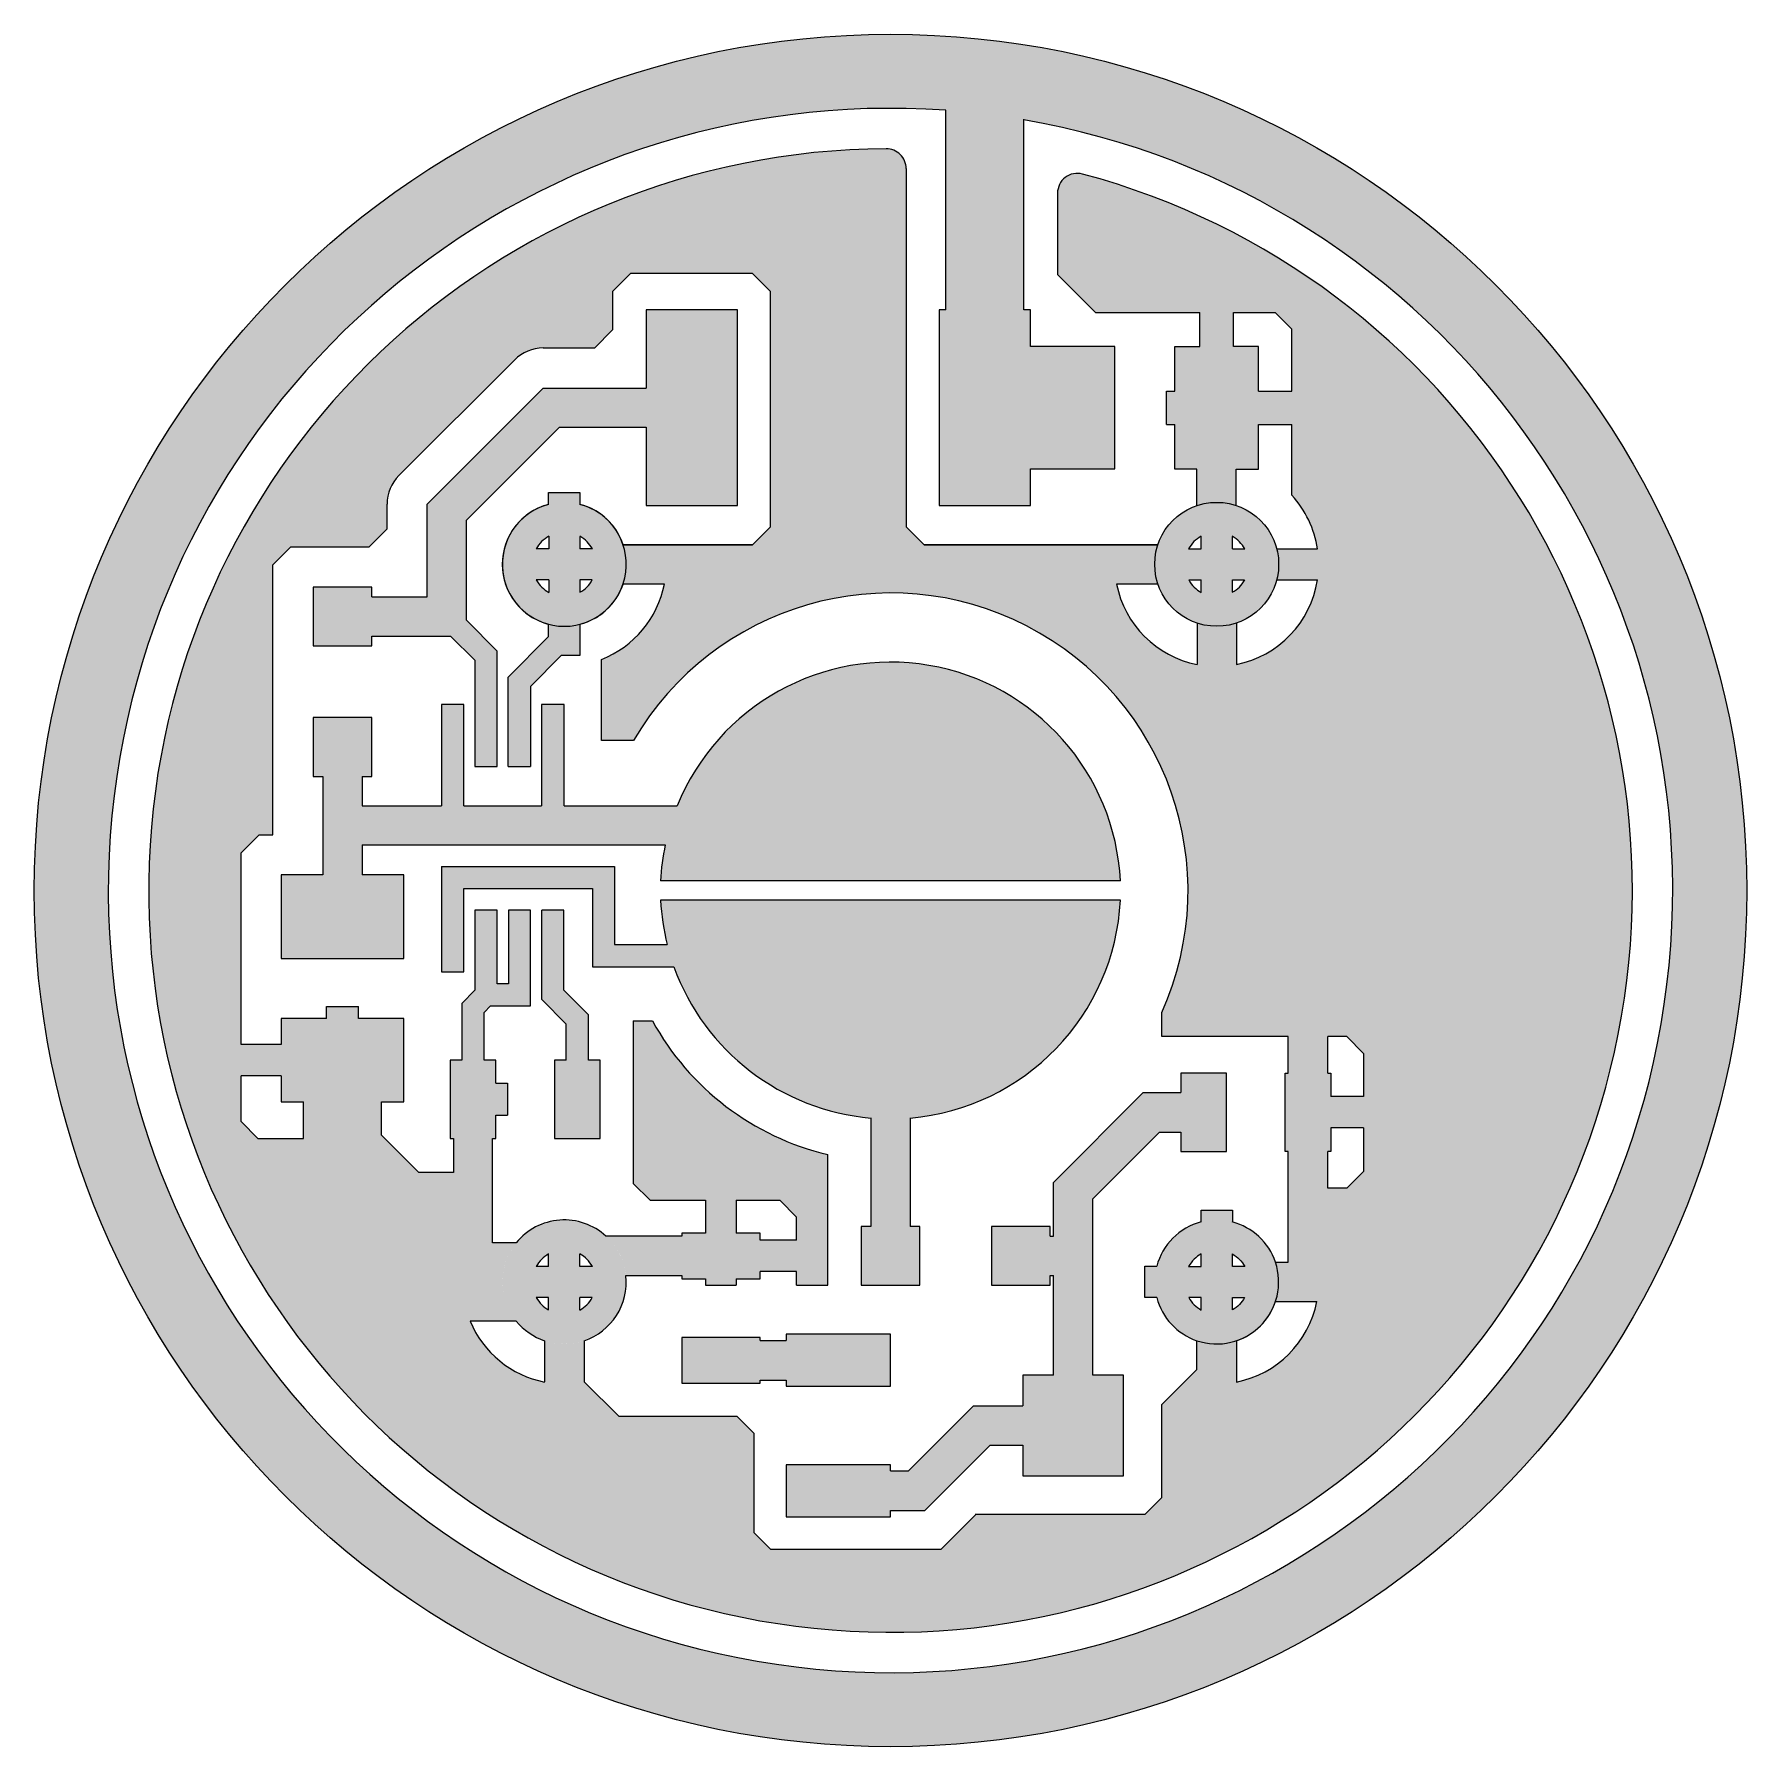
# Model space of a CAD drawing. Extents: x 490.4 to 524.3, y 491.3 to 525.2.
import ezdxf

# ---------------------------------------------------------------- set-up
doc = ezdxf.new("R2010")
doc.units = 0
doc.header["$MEASUREMENT"] = 0
doc.layers.add('1', color=2, linetype='CONTINUOUS')
doc.layers.add('track', color=1, linetype='CONTINUOUS')

msp = doc.modelspace()

# ---------------------------------------------------------------- hatches: boundary and pattern name
at = {"layer": '1', "linetype": 'Continuous'}
h = msp.add_hatch(color=3, dxfattribs=at)
h.dxf.hatch_style = 1
h.paths.add_polyline_path([(490.378, 508.278, 1), (524.278, 508.278, 1)])
h.paths.add_polyline_path([(510.097, 516.623), (511.769, 516.623), (511.769, 519.047), (510.097, 519.047), (510.097, 519.772), (509.965, 519.772), (509.965, 523.535, -39.819966), (508.422, 523.723), (508.422, 519.772), (508.289, 519.772), (508.289, 515.898), (510.097, 515.898)], flags=16)
h.paths.add_polyline_path([(507.638, 515.48), (507.995, 515.122), (512.621, 515.122, -0.235518), (513.394, 515.898), (513.394, 516.621), (512.959, 516.621), (512.959, 517.525), (512.752, 517.525), (512.752, 518.145), (512.959, 518.145), (512.959, 519.048), (513.476, 519.048), (513.476, 519.719), (511.385, 519.719), (510.634, 520.469), (510.634, 522.081, -0.493179), (511.13, 522.461, -14.915379), (507.242, 522.961, -0.415934), (507.638, 522.568)], flags=0)
h.paths.add_polyline_path([(511.881, 514.348), (512.621, 514.348, 0.235518), (513.394, 513.572), (513.394, 512.831, -0.300469)], flags=0)
h.paths.add_polyline_path([(512.701, 505.866), (512.701, 505.385), (515.202, 505.385), (515.202, 504.662), (515.142, 504.662), (515.142, 503.112), (515.202, 503.112), (515.202, 500.921), (514.948, 500.921, 1.612684), (513.394, 499.366), (513.394, 498.922, -0.359268), (513.075, 498.535), (512.701, 498.463), (512.701, 496.397, -0.414214), (512.236, 495.932), (509.022, 495.932), (508.329, 495.238), (505.004, 495.238, -0.414214), (504.62, 495.622), (504.62, 497.475, 0.414214), (504.226, 497.869), (501.948, 497.869), (501.262, 498.555), (501.262, 499.366, 0.350417), (502.092, 500.654), (503.196, 500.654), (503.196, 500.594), (504.745, 500.594), (504.745, 501.498), (503.196, 501.498), (503.196, 501.437), (501.696, 501.437, 0.430114), (499.92, 501.304), (499.45, 501.304), (499.45, 503.371), (499.515, 503.371), (499.515, 504.92), (499.282, 504.92), (499.282, 505.863), (499.412, 505.992), (500.201, 505.992), (500.201, 507.887), (499.763, 507.887), (499.763, 506.431), (499.54, 506.431), (499.54, 507.887), (499.102, 507.887), (499.102, 506.303), (498.844, 506.044), (498.844, 504.92), (498.611, 504.92), (498.611, 503.371), (498.676, 503.371), (498.676, 502.696), (497.992, 502.696), (497.255, 503.433), (497.255, 504.093), (497.694, 504.093), (497.694, 505.747), (495.265, 505.747), (495.265, 505.229), (494.828, 505.229), (494.471, 505.586), (494.471, 509.026), (494.828, 509.383), (495.103, 509.383), (495.103, 514.722), (495.46, 515.079), (497.006, 515.079), (497.364, 515.437), (497.364, 515.929, -0.198912), (497.597, 516.491), (499.89, 518.784, -0.198912), (500.452, 519.017), (501.469, 519.017), (501.826, 519.375), (501.826, 520.138), (502.184, 520.495), (504.595, 520.495), (504.952, 520.138), (504.952, 515.48), (504.595, 515.122), (502.035, 515.122, 0.253922), (501.181, 515.923), (501.181, 516.156), (500.561, 516.156), (500.561, 515.923, 0.772536), (500.561, 513.548), (500.561, 513.303), (499.76, 512.503), (499.76, 510.733), (500.204, 510.733), (500.204, 512.319), (500.812, 512.927), (501.181, 512.927), (501.181, 513.548, 0.254555), (502.036, 514.351), (502.756, 514.351), (502.756, 513.744), (501.605, 512.643), (501.605, 511.249), (502.243, 511.249, -0.947967)], flags=0)
h.paths.add_polyline_path([(513.476, 515.302), (513.476, 515.045), (513.219, 515.045, -0.143323)], flags=0)
h.paths.add_polyline_path([(514.177, 516.621), (514.611, 516.621), (514.611, 517.525), (515.284, 517.525), (515.284, 515.974, -0.133455), (515.704, 515.045), (514.973, 515.045, 0.252899), (514.177, 515.898)], flags=0)
h.paths.add_polyline_path([(514.095, 519.048), (514.095, 519.719), (514.89, 519.719), (515.284, 519.325), (515.284, 518.145), (514.611, 518.145), (514.611, 519.048)], flags=0)
h.paths.add_polyline_path([(513.219, 514.426), (513.476, 514.426), (513.476, 514.169, -0.143323)], flags=0)
h.paths.add_polyline_path([(514.095, 515.302, -0.143323), (514.352, 515.045), (514.095, 515.045)], flags=0)
h.paths.add_polyline_path([(514.095, 514.426), (514.352, 514.426, -0.143323), (514.095, 514.169)], flags=0)
h.paths.add_polyline_path([(511.882, 508.408), (502.775, 508.408, -0.042913), (502.87, 509.182), (496.867, 509.182), (496.867, 508.588), (497.693, 508.588), (497.693, 506.935), (495.266, 506.935), (495.266, 508.588), (496.093, 508.588), (496.093, 510.538), (495.898, 510.538), (495.898, 511.701), (497.061, 511.701), (497.061, 510.538), (496.867, 510.538), (496.867, 509.957), (498.438, 509.957), (498.438, 511.957), (498.882, 511.957), (498.882, 509.957), (500.421, 509.957), (500.421, 511.957), (500.865, 511.957), (500.865, 509.957), (503.107, 509.957, -0.808279)], flags=0)
h.paths.add_polyline_path([(504.301, 515.898), (502.493, 515.898), (502.493, 517.448), (500.773, 517.448), (498.933, 515.608), (498.933, 513.629), (499.543, 513.019), (499.543, 510.733), (499.099, 510.733), (499.099, 512.836), (498.62, 513.315), (497.061, 513.315), (497.061, 513.121), (495.898, 513.121), (495.898, 514.284), (497.061, 514.284), (497.061, 514.089), (498.159, 514.089), (498.159, 515.929), (500.452, 518.222), (502.493, 518.222), (502.493, 519.772), (504.301, 519.772)], flags=0)
h.paths.add_polyline_path([(514.177, 513.572, 0.252899), (514.973, 514.426), (515.704, 514.426, -0.311504), (514.177, 512.831)], flags=0)
h.paths.add_polyline_path([(501.387, 515.122), (501.181, 515.122), (501.181, 515.302, -0.107182)], flags=0)
h.paths.add_polyline_path([(501.389, 514.351, -0.108535), (501.181, 514.169), (501.181, 514.351)], flags=0)
h.paths.add_polyline_path([(511.882, 508.149, -0.379035), (507.715, 503.775), (507.715, 501.627), (507.91, 501.627), (507.91, 500.464), (506.747, 500.464), (506.747, 501.627), (506.941, 501.627), (506.941, 503.775, -0.29275), (503.042, 506.767), (501.426, 506.767), (501.426, 508.317), (498.88, 508.317), (498.88, 506.667), (498.441, 506.667), (498.441, 508.756), (501.865, 508.756), (501.865, 507.206), (502.909, 507.206, -0.05237), (502.775, 508.149)], flags=0)
h.paths.add_polyline_path([(500.561, 515.302), (500.561, 515.045), (500.305, 515.045, -0.143323)], flags=0)
h.paths.add_polyline_path([(500.561, 514.426), (500.561, 514.169, -0.143323), (500.305, 514.426)], flags=0)
h.paths.add_polyline_path([(513.075, 504.662), (513.979, 504.662), (513.979, 503.112), (513.075, 503.112), (513.075, 503.496), (512.656, 503.496), (511.336, 502.175), (511.336, 498.686), (511.942, 498.686), (511.942, 496.69), (509.947, 496.69), (509.947, 497.297), (509.298, 497.297), (508.007, 496.005), (507.327, 496.005), (507.327, 495.881), (505.263, 495.881), (505.263, 496.912), (507.327, 496.912), (507.327, 496.788), (507.683, 496.788), (508.974, 498.08), (509.947, 498.08), (509.947, 498.686), (510.553, 498.686), (510.553, 500.654), (510.492, 500.654), (510.492, 500.464), (509.33, 500.464), (509.33, 501.627), (510.492, 501.627), (510.492, 501.437), (510.553, 501.437), (510.553, 502.5), (512.332, 504.279), (513.075, 504.279)], flags=0)
h.paths.add_polyline_path([(500.862, 507.887), (500.862, 506.303), (501.348, 505.816), (501.348, 504.92), (501.581, 504.92), (501.581, 503.371), (500.677, 503.371), (500.677, 504.92), (500.91, 504.92), (500.91, 505.635), (500.424, 506.121), (500.424, 507.887)], flags=0)
h.paths.add_polyline_path([(515.985, 505.385), (516.239, 505.385, -0.414214), (516.704, 504.92), (516.704, 504.208), (516.045, 504.208), (516.045, 504.662), (515.985, 504.662)], flags=0)
h.paths.add_polyline_path([(516.045, 503.566), (516.704, 503.566), (516.704, 502.854, -0.413926), (516.24, 502.389), (515.985, 502.389), (515.985, 503.112), (516.045, 503.112)], flags=0)
h.paths.add_polyline_path([(513.476, 501.096), (513.476, 500.839), (513.219, 500.839, -0.143323)], flags=0)
h.paths.add_polyline_path([(514.095, 501.096, -0.104985), (514.299, 500.921), (514.095, 500.921)], flags=0)
h.paths.add_polyline_path([(513.219, 500.219), (513.394, 500.219), (513.394, 500.016, -0.104985)], flags=0)
h.paths.add_polyline_path([(514.177, 500.138), (514.299, 500.138, -0.066949), (514.177, 500.016)], flags=0)
h.paths.add_polyline_path([(507.327, 499.495), (507.327, 498.464), (505.263, 498.464), (505.263, 498.588), (504.745, 498.588), (504.745, 498.528), (503.196, 498.528), (503.196, 499.431), (504.745, 499.431), (504.745, 499.371), (505.263, 499.371), (505.263, 499.495)], flags=0)
h.paths.add_polyline_path([(501.181, 501.096, -0.143323), (501.437, 500.839), (501.181, 500.839)], flags=0)
h.paths.add_polyline_path([(501.437, 500.219, -0.143323), (501.181, 499.963), (501.181, 500.219)], flags=0)
h.paths.add_polyline_path([(495.265, 504.599), (495.265, 504.093), (495.705, 504.093), (495.705, 503.298), (494.827, 503.298), (494.47, 503.655), (494.47, 504.242), (494.827, 504.599)], flags=0)
h.paths.add_polyline_path([(499.92, 499.754, 0.141519), (500.479, 499.366), (500.479, 498.555, -0.249973), (499.013, 499.754)], flags=0)
h = msp.add_hatch(color=256, dxfattribs=at)
h.dxf.hatch_style = 1
h.paths.add_polyline_path([(524.278, 508.278, 1), (490.378, 508.278, 1)])
h.paths.add_polyline_path([(514.095, 501.096, -0.104985), (514.299, 500.921), (514.095, 500.921)], flags=0)
h.paths.add_polyline_path([(513.394, 499.366), (513.394, 498.922, -0.359268), (513.075, 498.535), (512.701, 498.463), (512.701, 496.397, -0.414214), (512.236, 495.932), (509.022, 495.932), (508.329, 495.238), (505.004, 495.238, -0.414214), (504.62, 495.622), (504.62, 497.475, 0.414214), (504.226, 497.869), (501.948, 497.869), (501.262, 498.555), (501.262, 499.366, 0.350417), (502.092, 500.654), (503.196, 500.654), (503.196, 500.594), (504.745, 500.594), (504.745, 501.498), (503.196, 501.498), (503.196, 501.437), (501.696, 501.437, 0.430114), (499.92, 501.304), (499.45, 501.304), (499.45, 503.371), (499.515, 503.371), (499.515, 504.92), (499.282, 504.92), (499.282, 505.863), (499.412, 505.992), (500.201, 505.992), (500.201, 507.887), (499.763, 507.887), (499.763, 506.431), (499.54, 506.431), (499.54, 507.887), (499.102, 507.887), (499.102, 506.303), (498.844, 506.044), (498.844, 504.92), (498.611, 504.92), (498.611, 503.371), (498.676, 503.371), (498.676, 502.696), (497.992, 502.696), (497.255, 503.433), (497.255, 504.093), (497.694, 504.093), (497.694, 505.747), (495.265, 505.747), (495.265, 505.229), (494.828, 505.229), (494.471, 505.586), (494.471, 509.026), (494.828, 509.383), (495.103, 509.383), (495.103, 514.722), (495.46, 515.079), (497.006, 515.079), (497.364, 515.437), (497.364, 515.929, -0.198912), (497.597, 516.491), (499.89, 518.784, -0.198912), (500.452, 519.017), (501.469, 519.017), (501.826, 519.375), (501.826, 520.138), (502.184, 520.495), (504.595, 520.495), (504.952, 520.138), (504.952, 515.48), (504.595, 515.122), (502.035, 515.122, 0.253922), (501.181, 515.923), (501.181, 516.156), (500.561, 516.156), (500.561, 515.923, 0.772536), (500.561, 513.548), (500.561, 513.303), (499.76, 512.503), (499.76, 510.733), (500.204, 510.733), (500.204, 512.319), (500.812, 512.927), (501.181, 512.927), (501.181, 513.548, 0.254555), (502.036, 514.351), (502.756, 514.351), (502.756, 513.744), (501.605, 512.643), (501.605, 511.249), (502.243, 511.249, -0.947967), (512.701, 505.866), (512.701, 505.385), (515.202, 505.385), (515.202, 504.662), (515.142, 504.662), (515.142, 503.112), (515.202, 503.112), (515.202, 500.921), (514.948, 500.921, 1.612684)], flags=0)
h.paths.add_polyline_path([(513.476, 501.096), (513.476, 500.839), (513.219, 500.839, -0.143323)], flags=0)
h.paths.add_polyline_path([(513.394, 500.219), (513.394, 500.016, -0.104985), (513.219, 500.219)], flags=0)
h.paths.add_polyline_path([(514.177, 500.138), (514.299, 500.138, -0.066949), (514.177, 500.016)], flags=0)
h.paths.add_polyline_path([(513.075, 503.112), (513.075, 503.496), (512.656, 503.496), (511.336, 502.175), (511.336, 498.686), (511.942, 498.686), (511.942, 496.69), (509.947, 496.69), (509.947, 497.297), (509.298, 497.297), (508.007, 496.005), (507.327, 496.005), (507.327, 495.881), (505.263, 495.881), (505.263, 496.912), (507.327, 496.912), (507.327, 496.788), (507.683, 496.788), (508.974, 498.08), (509.947, 498.08), (509.947, 498.686), (510.553, 498.686), (510.553, 500.654), (510.492, 500.654), (510.492, 500.464), (509.33, 500.464), (509.33, 501.627), (510.492, 501.627), (510.492, 501.437), (510.553, 501.437), (510.553, 502.5), (512.332, 504.279), (513.075, 504.279), (513.075, 504.662), (513.979, 504.662), (513.979, 503.112)], flags=0)
h.paths.add_polyline_path([(515.985, 502.389), (515.985, 503.112), (516.045, 503.112), (516.045, 503.566), (516.704, 503.566), (516.704, 502.854, -0.413926), (516.24, 502.389)], flags=0)
h.paths.add_polyline_path([(516.045, 504.208), (516.045, 504.662), (515.985, 504.662), (515.985, 505.385), (516.239, 505.385, -0.414214), (516.704, 504.92), (516.704, 504.208)], flags=0)
h.paths.add_polyline_path([(507.715, 503.775), (507.715, 501.627), (507.91, 501.627), (507.91, 500.464), (506.747, 500.464), (506.747, 501.627), (506.941, 501.627), (506.941, 503.775, -0.29275), (503.042, 506.767), (501.426, 506.767), (501.426, 508.317), (498.88, 508.317), (498.88, 506.667), (498.441, 506.667), (498.441, 508.756), (501.865, 508.756), (501.865, 507.206), (502.909, 507.206, -0.05237), (502.775, 508.149), (511.882, 508.149, -0.379035)], flags=0)
h.paths.add_polyline_path([(511.13, 522.461, 0.493179), (510.634, 522.081), (510.634, 520.469), (511.385, 519.719), (513.476, 519.719), (513.476, 519.048), (512.959, 519.048), (512.959, 518.145), (512.752, 518.145), (512.752, 517.525), (512.959, 517.525), (512.959, 516.621), (513.394, 516.621), (513.394, 515.898, 0.235518), (512.621, 515.122), (507.995, 515.122), (507.638, 515.48), (507.638, 522.568, 0.415934), (507.242, 522.961, 14.915379)], flags=0)
h.paths.add_polyline_path([(509.965, 523.535), (509.965, 519.772), (510.097, 519.772), (510.097, 519.047), (511.769, 519.047), (511.769, 516.623), (510.097, 516.623), (510.097, 515.898), (508.289, 515.898), (508.289, 519.772), (508.422, 519.772), (508.422, 523.723, 39.819966)], flags=16)
h.paths.add_polyline_path([(507.327, 499.495), (507.327, 498.464), (505.263, 498.464), (505.263, 498.588), (504.745, 498.588), (504.745, 498.528), (503.196, 498.528), (503.196, 499.431), (504.745, 499.431), (504.745, 499.371), (505.263, 499.371), (505.263, 499.495)], flags=0)
h.paths.add_polyline_path([(511.882, 508.408), (502.775, 508.408, -0.042913), (502.87, 509.182), (496.867, 509.182), (496.867, 508.588), (497.693, 508.588), (497.693, 506.935), (495.266, 506.935), (495.266, 508.588), (496.093, 508.588), (496.093, 510.538), (495.898, 510.538), (495.898, 511.701), (497.061, 511.701), (497.061, 510.538), (496.867, 510.538), (496.867, 509.957), (498.438, 509.957), (498.438, 511.957), (498.882, 511.957), (498.882, 509.957), (500.421, 509.957), (500.421, 511.957), (500.865, 511.957), (500.865, 509.957), (503.107, 509.957, -0.808279)], flags=0)
h.paths.add_polyline_path([(514.177, 512.831), (514.177, 513.572, 0.252899), (514.973, 514.426), (515.704, 514.426, -0.311504)], flags=0)
h.paths.add_polyline_path([(513.394, 512.831, -0.300469), (511.881, 514.348), (512.621, 514.348, 0.235518), (513.394, 513.572)], flags=0)
h.paths.add_polyline_path([(501.437, 500.839), (501.181, 500.839), (501.181, 501.096, -0.143323)], flags=0)
h.paths.add_polyline_path([(501.581, 503.371), (500.677, 503.371), (500.677, 504.92), (500.91, 504.92), (500.91, 505.635), (500.424, 506.121), (500.424, 507.887), (500.862, 507.887), (500.862, 506.303), (501.348, 505.816), (501.348, 504.92), (501.581, 504.92)], flags=0)
h.paths.add_polyline_path([(501.437, 500.219, -0.143323), (501.181, 499.963), (501.181, 500.219)], flags=0)
h.paths.add_polyline_path([(514.095, 514.169), (514.095, 514.426), (514.352, 514.426, -0.143323)], flags=0)
h.paths.add_polyline_path([(513.476, 514.169, -0.143323), (513.219, 514.426), (513.476, 514.426)], flags=0)
h.paths.add_polyline_path([(500.479, 499.366), (500.479, 498.555, -0.249973), (499.013, 499.754), (499.92, 499.754, 0.141519)], flags=0)
h.paths.add_polyline_path([(514.095, 515.045), (514.095, 515.302, -0.143323), (514.352, 515.045)], flags=0)
h.paths.add_polyline_path([(513.476, 515.045), (513.219, 515.045, -0.143323), (513.476, 515.302)], flags=0)
h.paths.add_polyline_path([(514.973, 515.045, 0.252899), (514.177, 515.898), (514.177, 516.621), (514.611, 516.621), (514.611, 517.525), (515.284, 517.525), (515.284, 515.974, -0.133455), (515.704, 515.045)], flags=0)
h.paths.add_polyline_path([(514.611, 518.145), (514.611, 519.048), (514.095, 519.048), (514.095, 519.719), (514.89, 519.719), (515.284, 519.325), (515.284, 518.145)], flags=0)
h.paths.add_polyline_path([(499.543, 510.733), (499.099, 510.733), (499.099, 512.836), (498.62, 513.315), (497.061, 513.315), (497.061, 513.121), (495.898, 513.121), (495.898, 514.284), (497.061, 514.284), (497.061, 514.089), (498.159, 514.089), (498.159, 515.929), (500.452, 518.222), (502.493, 518.222), (502.493, 519.772), (504.301, 519.772), (504.301, 515.898), (502.493, 515.898), (502.493, 517.448), (500.773, 517.448), (498.933, 515.608), (498.933, 513.629), (499.543, 513.019)], flags=0)
h.paths.add_polyline_path([(501.181, 514.169), (501.181, 514.351), (501.389, 514.351, -0.108535)], flags=0)
h.paths.add_polyline_path([(495.705, 503.298), (494.827, 503.298), (494.47, 503.655), (494.47, 504.242), (494.827, 504.599), (495.265, 504.599), (495.265, 504.093), (495.705, 504.093)], flags=0)
h.paths.add_polyline_path([(500.561, 514.169, -0.143323), (500.305, 514.426), (500.561, 514.426)], flags=0)
h.paths.add_polyline_path([(501.387, 515.122), (501.181, 515.122), (501.181, 515.302, -0.107182)], flags=0)
h.paths.add_polyline_path([(500.561, 515.045), (500.305, 515.045, -0.143323), (500.561, 515.302)], flags=0)
h = msp.add_hatch(color=3, dxfattribs=at)
h.dxf.hatch_style = 1
h.paths.add_polyline_path([(490.378, 508.278, 1), (524.278, 508.278, 1)])
h.paths.add_polyline_path([(508.422, 523.723), (508.422, 519.772), (508.289, 519.772), (508.289, 515.898), (510.097, 515.898), (510.097, 516.623), (511.769, 516.623), (511.769, 519.047), (510.097, 519.047), (510.097, 519.772), (509.965, 519.772), (509.965, 523.535, -39.819966)], flags=16)
h.paths.add_polyline_path([(507.242, 522.961, -0.415934), (507.638, 522.568), (507.638, 515.48), (507.995, 515.122), (512.621, 515.122, -0.235518), (513.394, 515.898), (513.394, 516.621), (512.959, 516.621), (512.959, 517.525), (512.752, 517.525), (512.752, 518.145), (512.959, 518.145), (512.959, 519.048), (513.476, 519.048), (513.476, 519.719), (511.385, 519.719), (510.634, 520.469), (510.634, 522.081, -0.493179), (511.13, 522.461, -14.915379)], flags=0)
h.paths.add_polyline_path([(504.595, 520.495), (504.952, 520.138), (504.952, 515.48), (504.595, 515.122), (502.035, 515.122, 0.253922), (501.181, 515.923), (501.181, 516.156), (500.561, 516.156), (500.561, 515.923, 0.772536), (500.561, 513.548), (500.561, 513.303), (499.76, 512.503), (499.76, 510.733), (500.204, 510.733), (500.204, 512.319), (500.812, 512.927), (501.181, 512.927), (501.181, 513.548, 0.254555), (502.036, 514.351), (502.756, 514.351), (502.756, 513.744), (501.605, 512.643), (501.605, 511.249), (502.243, 511.249, -0.947967), (512.701, 505.866), (512.701, 505.385), (515.202, 505.385), (515.202, 504.662), (515.142, 504.662), (515.142, 503.112), (515.202, 503.112), (515.202, 500.921), (514.948, 500.921, 1.612684), (513.394, 499.366), (513.394, 498.922, -0.359268), (513.075, 498.535), (512.701, 498.463), (512.701, 496.397, -0.414214), (512.236, 495.932), (509.022, 495.932), (508.329, 495.238), (505.004, 495.238, -0.414214), (504.62, 495.622), (504.62, 497.475, 0.414214), (504.226, 497.869), (501.948, 497.869), (501.262, 498.555), (501.262, 499.366, 0.350417), (502.092, 500.654), (503.196, 500.654), (503.196, 500.594), (504.745, 500.594), (504.745, 501.498), (503.196, 501.498), (503.196, 501.437), (501.696, 501.437, 0.430114), (499.92, 501.304), (499.45, 501.304), (499.45, 503.371), (499.515, 503.371), (499.515, 504.92), (499.282, 504.92), (499.282, 505.863), (499.412, 505.992), (500.201, 505.992), (500.201, 507.887), (499.763, 507.887), (499.763, 506.431), (499.54, 506.431), (499.54, 507.887), (499.102, 507.887), (499.102, 506.303), (498.844, 506.044), (498.844, 504.92), (498.611, 504.92), (498.611, 503.371), (498.676, 503.371), (498.676, 502.696), (497.992, 502.696), (497.255, 503.433), (497.255, 504.093), (497.694, 504.093), (497.694, 505.747), (495.265, 505.747), (495.265, 505.229), (494.828, 505.229), (494.471, 505.586), (494.471, 509.026), (494.828, 509.383), (495.103, 509.383), (495.103, 514.722), (495.46, 515.079), (497.006, 515.079), (497.364, 515.437), (497.364, 515.929, -0.198912), (497.597, 516.491), (499.89, 518.784, -0.198912), (500.452, 519.017), (501.469, 519.017), (501.826, 519.375), (501.826, 520.138), (502.184, 520.495)], flags=0)
h.paths.add_polyline_path([(504.301, 519.772), (504.301, 515.898), (502.493, 515.898), (502.493, 517.448), (500.773, 517.448), (498.933, 515.608), (498.933, 513.629), (499.543, 513.019), (499.543, 510.733), (499.099, 510.733), (499.099, 512.836), (498.62, 513.315), (497.061, 513.315), (497.061, 513.121), (495.898, 513.121), (495.898, 514.284), (497.061, 514.284), (497.061, 514.089), (498.159, 514.089), (498.159, 515.929), (500.452, 518.222), (502.493, 518.222), (502.493, 519.772)], flags=0)
h.paths.add_polyline_path([(514.095, 519.719), (514.89, 519.719), (515.284, 519.325), (515.284, 518.145), (514.611, 518.145), (514.611, 519.048), (514.095, 519.048)], flags=0)
h.paths.add_polyline_path([(514.611, 517.525), (515.284, 517.525), (515.284, 515.974, -0.133455), (515.704, 515.045), (514.973, 515.045, 0.252899), (514.177, 515.898), (514.177, 516.621), (514.611, 516.621)], flags=0)
h.paths.add_polyline_path([(511.881, 514.348), (512.621, 514.348, 0.235518), (513.394, 513.572), (513.394, 512.831, -0.300469)], flags=0)
h.paths.add_polyline_path([(511.882, 508.408), (502.775, 508.408, -0.042913), (502.87, 509.182), (496.867, 509.182), (496.867, 508.588), (497.693, 508.588), (497.693, 506.935), (495.266, 506.935), (495.266, 508.588), (496.093, 508.588), (496.093, 510.538), (495.898, 510.538), (495.898, 511.701), (497.061, 511.701), (497.061, 510.538), (496.867, 510.538), (496.867, 509.957), (498.438, 509.957), (498.438, 511.957), (498.882, 511.957), (498.882, 509.957), (500.421, 509.957), (500.421, 511.957), (500.865, 511.957), (500.865, 509.957), (503.107, 509.957, -0.808279)], flags=0)
h.paths.add_polyline_path([(514.973, 514.426), (515.704, 514.426, -0.311504), (514.177, 512.831), (514.177, 513.572, 0.252899)], flags=0)
h.paths.add_polyline_path([(511.882, 508.149, -0.379035), (507.715, 503.775), (507.715, 501.627), (507.91, 501.627), (507.91, 500.464), (506.747, 500.464), (506.747, 501.627), (506.941, 501.627), (506.941, 503.775, -0.29275), (503.042, 506.767), (501.426, 506.767), (501.426, 508.317), (498.88, 508.317), (498.88, 506.667), (498.441, 506.667), (498.441, 508.756), (501.865, 508.756), (501.865, 507.206), (502.909, 507.206, -0.05237), (502.775, 508.149)], flags=0)
h.paths.add_polyline_path([(500.862, 507.887), (500.862, 506.303), (501.348, 505.816), (501.348, 504.92), (501.581, 504.92), (501.581, 503.371), (500.677, 503.371), (500.677, 504.92), (500.91, 504.92), (500.91, 505.635), (500.424, 506.121), (500.424, 507.887)], flags=0)
h.paths.add_polyline_path([(513.075, 504.662), (513.979, 504.662), (513.979, 503.112), (513.075, 503.112), (513.075, 503.496), (512.656, 503.496), (511.336, 502.175), (511.336, 498.686), (511.942, 498.686), (511.942, 496.69), (509.947, 496.69), (509.947, 497.297), (509.298, 497.297), (508.007, 496.005), (507.327, 496.005), (507.327, 495.881), (505.263, 495.881), (505.263, 496.912), (507.327, 496.912), (507.327, 496.788), (507.683, 496.788), (508.974, 498.08), (509.947, 498.08), (509.947, 498.686), (510.553, 498.686), (510.553, 500.654), (510.492, 500.654), (510.492, 500.464), (509.33, 500.464), (509.33, 501.627), (510.492, 501.627), (510.492, 501.437), (510.553, 501.437), (510.553, 502.5), (512.332, 504.279), (513.075, 504.279)], flags=0)
h.paths.add_polyline_path([(515.985, 505.385), (516.239, 505.385, -0.414214), (516.704, 504.92), (516.704, 504.208), (516.045, 504.208), (516.045, 504.662), (515.985, 504.662)], flags=0)
h.paths.add_polyline_path([(495.265, 504.599), (495.265, 504.093), (495.705, 504.093), (495.705, 503.298), (494.827, 503.298), (494.47, 503.655), (494.47, 504.242), (494.827, 504.599)], flags=0)
h.paths.add_polyline_path([(516.045, 503.566), (516.704, 503.566), (516.704, 502.854, -0.413926), (516.24, 502.389), (515.985, 502.389), (515.985, 503.112), (516.045, 503.112)], flags=0)
h.paths.add_polyline_path([(507.327, 499.495), (507.327, 498.464), (505.263, 498.464), (505.263, 498.588), (504.745, 498.588), (504.745, 498.528), (503.196, 498.528), (503.196, 499.431), (504.745, 499.431), (504.745, 499.371), (505.263, 499.371), (505.263, 499.495)], flags=0)
h.paths.add_polyline_path([(499.92, 499.754, 0.141519), (500.479, 499.366), (500.479, 498.555, -0.249973), (499.013, 499.754)], flags=0)
h.paths.add_polyline_path([(511.13, 522.461, 0.493179), (510.634, 522.081), (510.634, 520.469), (511.385, 519.719), (513.476, 519.719), (513.476, 519.048), (512.959, 519.048), (512.959, 518.145), (512.752, 518.145), (512.752, 517.525), (512.959, 517.525), (512.959, 516.621), (513.394, 516.621), (513.394, 515.898, 0.235518), (512.621, 515.122), (507.995, 515.122), (507.638, 515.48), (507.638, 522.568, 0.415934), (507.242, 522.961, 14.915379)], flags=0)
h = msp.add_hatch(color=256, dxfattribs=at)
h.dxf.hatch_style = 1
h.paths.add_polyline_path([(511.13, 522.461, 0.493179), (510.634, 522.081), (510.634, 520.469), (511.385, 519.719), (513.452, 519.719), (513.452, 519.048), (512.959, 519.048), (512.959, 518.165), (512.794, 518.165), (512.794, 517.505), (512.959, 517.505), (512.959, 516.621), (513.394, 516.621), (513.394, 515.898, -0.162698), (514.172, 515.9), (514.172, 516.621), (514.611, 516.621), (514.611, 517.505), (515.274, 517.505), (515.274, 516.101, -0.148766), (515.782, 515.041), (514.974, 515.041, -0.062998), (515.013, 514.735, -0.06384), (514.973, 514.426), (515.782, 514.426, -0.315498), (514.176, 512.753), (514.176, 513.572, -0.162475), (513.399, 513.571), (513.399, 512.752, -0.304899), (511.803, 514.345), (512.622, 514.345, -0.081139), (512.558, 514.735, -0.080278), (512.621, 515.122), (507.996, 515.122), (507.995, 515.122), (507.638, 515.48), (507.638, 522.568, 0.415934), (507.242, 522.961, 14.915379)])
h.paths.add_polyline_path([(512.701, 505.866), (512.701, 505.385), (515.202, 505.385), (515.202, 504.662), (515.142, 504.662), (515.142, 503.112), (515.202, 503.112), (515.202, 500.921), (514.948, 500.921, -0.162841), (514.95, 500.142), (515.768, 500.142, -0.30481), (514.176, 498.547), (514.176, 499.366, -0.163576), (513.394, 499.366), (513.394, 498.794), (512.701, 498.101), (512.701, 496.263), (512.369, 495.932), (509.022, 495.932), (508.329, 495.238), (504.952, 495.238), (504.62, 495.57), (504.62, 497.537), (504.289, 497.869), (501.948, 497.869), (501.262, 498.555), (501.262, 499.366, -0.163799), (500.479, 499.366), (500.479, 498.547, -0.250548), (499.005, 499.754), (499.92, 499.754, -0.17262), (499.644, 500.529, -0.17262), (499.92, 501.304), (499.45, 501.304), (499.45, 503.371), (499.515, 503.371), (499.515, 503.828), (499.747, 503.828), (499.747, 504.462), (499.515, 504.462), (499.515, 504.92), (499.282, 504.92), (499.282, 505.863), (499.412, 505.992), (500.201, 505.992), (500.201, 507.887), (499.763, 507.887), (499.763, 506.431), (499.54, 506.431), (499.54, 507.887), (499.102, 507.887), (499.102, 506.303), (498.844, 506.044), (498.844, 504.92), (498.611, 504.92), (498.611, 503.371), (498.676, 503.371), (498.676, 502.696), (497.992, 502.696), (497.255, 503.433), (497.255, 504.093), (497.694, 504.093), (497.694, 505.747), (496.797, 505.747), (496.797, 505.979), (496.163, 505.979), (496.163, 505.747), (495.265, 505.747), (495.265, 505.229), (494.471, 505.229), (494.471, 509.026), (494.828, 509.383), (495.103, 509.383), (495.103, 514.722), (495.46, 515.079), (497.006, 515.079), (497.364, 515.437), (497.364, 515.929, -0.198912), (497.597, 516.491), (499.89, 518.784, -0.198912), (500.452, 519.017), (501.469, 519.017), (501.826, 519.375), (501.826, 520.138), (502.184, 520.495), (504.595, 520.495), (504.952, 520.138), (504.952, 515.48), (504.594, 515.122), (502.036, 515.122, -0.162475), (502.034, 514.345), (502.853, 514.345, -0.256484), (501.605, 512.853), (501.605, 511.249), (502.243, 511.249, -0.947967)], flags=16)
h.paths.add_polyline_path([(516.359, 505.385), (516.69, 505.054), (516.69, 504.197), (516.045, 504.197), (516.045, 504.662), (515.985, 504.662), (515.985, 505.385)], flags=16)
h.paths.add_polyline_path([(511.879, 508.469), (502.777, 508.469, -0.03956), (502.87, 509.182), (496.867, 509.182), (496.867, 508.588), (497.693, 508.588), (497.693, 506.935), (495.266, 506.935), (495.266, 508.588), (496.093, 508.588), (496.093, 510.538), (495.898, 510.538), (495.898, 511.701), (497.061, 511.701), (497.061, 510.538), (496.867, 510.538), (496.867, 509.957), (498.438, 509.957), (498.438, 511.957), (498.882, 511.957), (498.882, 509.957), (500.421, 509.957), (500.421, 511.957), (500.865, 511.957), (500.865, 509.957), (503.107, 509.957, -0.802761)], flags=0)
h.paths.add_polyline_path([(511.879, 508.088, -0.375213), (507.715, 503.775), (507.715, 501.627), (507.91, 501.627), (507.91, 500.464), (506.747, 500.464), (506.747, 501.627), (506.941, 501.627), (506.941, 503.775, -0.29275), (503.042, 506.767), (501.426, 506.767), (501.426, 508.317), (498.88, 508.317), (498.88, 506.667), (498.441, 506.667), (498.441, 508.756), (501.865, 508.756), (501.865, 507.206), (502.909, 507.206, -0.049015), (502.777, 508.088)], flags=0)
h.paths.add_polyline_path([(516.69, 503.577), (516.69, 502.718), (516.359, 502.387), (515.985, 502.387), (515.985, 503.112), (516.045, 503.112), (516.045, 503.577)], flags=16)
h.paths.add_polyline_path([(513.979, 504.662), (513.979, 503.112), (513.075, 503.112), (513.075, 503.496), (512.656, 503.496), (511.336, 502.175), (511.336, 498.686), (511.942, 498.686), (511.942, 496.69), (509.947, 496.69), (509.947, 497.297), (509.298, 497.297), (508.007, 496.005), (507.327, 496.005), (507.327, 495.881), (505.263, 495.881), (505.263, 496.912), (507.327, 496.912), (507.327, 496.788), (507.683, 496.788), (508.974, 498.08), (509.947, 498.08), (509.947, 498.686), (510.553, 498.686), (510.553, 500.654), (510.492, 500.654), (510.492, 500.464), (509.33, 500.464), (509.33, 501.627), (510.492, 501.627), (510.492, 501.437), (510.553, 501.437), (510.553, 502.5), (512.332, 504.279), (513.075, 504.279), (513.075, 504.662)], flags=0)
h.paths.add_polyline_path([(515.274, 518.165), (514.611, 518.165), (514.611, 519.048), (514.119, 519.048), (514.119, 519.719), (514.942, 519.719), (515.274, 519.387)], flags=16)
h.paths.add_polyline_path([(514.095, 501.083, -0.140606), (514.342, 500.835), (514.095, 500.835)], flags=0)
h.paths.add_polyline_path([(513.48, 501.085), (513.48, 500.835), (513.229, 500.835, -0.142436)], flags=0)
h.paths.add_polyline_path([(514.339, 500.22, -0.138777), (514.095, 499.975), (514.095, 500.22)], flags=0)
h.paths.add_polyline_path([(513.48, 500.22), (513.48, 499.973, -0.140606), (513.232, 500.22)], flags=0)
h.paths.add_polyline_path([(504.301, 515.898), (502.493, 515.898), (502.493, 517.448), (500.773, 517.448), (498.933, 515.608), (498.933, 513.629), (499.543, 513.019), (499.543, 510.733), (499.099, 510.733), (499.099, 512.836), (498.62, 513.315), (497.061, 513.315), (497.061, 513.121), (495.898, 513.121), (495.898, 514.284), (497.061, 514.284), (497.061, 514.089), (498.159, 514.089), (498.159, 515.929), (500.452, 518.222), (502.493, 518.222), (502.493, 519.772), (504.301, 519.772)], flags=0)
h.paths.add_polyline_path([(505.469, 501.814), (505.469, 501.357), (504.745, 501.357), (504.745, 501.498), (504.275, 501.498), (504.275, 502.145), (505.137, 502.145)], flags=0)
h.paths.add_polyline_path([(507.327, 499.495), (507.327, 498.464), (505.263, 498.464), (505.263, 498.588), (504.745, 498.588), (504.745, 498.528), (503.196, 498.528), (503.196, 499.431), (504.745, 499.431), (504.745, 499.371), (505.263, 499.371), (505.263, 499.495)], flags=0)
h.paths.add_polyline_path([(501.425, 514.426, -0.138777), (501.18, 514.181), (501.18, 514.426)], flags=0)
h.paths.add_polyline_path([(501.427, 515.041), (501.18, 515.041), (501.18, 515.289, -0.140606)], flags=0)
h.paths.add_polyline_path([(501.348, 505.816), (501.348, 504.92), (501.581, 504.92), (501.581, 503.371), (500.677, 503.371), (500.677, 504.92), (500.91, 504.92), (500.91, 505.635), (500.424, 506.121), (500.424, 507.887), (500.862, 507.887), (500.862, 506.303)], flags=0)
h.paths.add_polyline_path([(500.565, 514.179, -0.140606), (500.317, 514.426), (500.565, 514.426)], flags=0)
h.paths.add_polyline_path([(500.565, 515.041), (500.315, 515.041, -0.142436), (500.565, 515.292)], flags=0)
h.paths.add_polyline_path([(501.427, 500.835), (501.176, 500.835), (501.176, 501.085, -0.142436)], flags=0)
h.paths.add_polyline_path([(501.425, 500.22, -0.140606), (501.176, 499.973), (501.176, 500.22)], flags=0)
h.paths.add_polyline_path([(500.561, 501.083), (500.561, 500.835), (500.315, 500.835, -0.140606)], flags=0)
h.paths.add_polyline_path([(500.561, 500.22), (500.561, 499.975, -0.138777), (500.317, 500.22)], flags=0)
h.paths.add_polyline_path([(495.705, 504.093), (495.705, 503.371), (494.802, 503.371), (494.471, 503.702), (494.471, 504.612), (495.265, 504.612), (495.265, 504.093)], flags=16)
h = msp.add_hatch(color=256, dxfattribs=at)
h.dxf.hatch_style = 1
h.paths.add_polyline_path([(498.933, 515.608), (500.773, 517.448), (502.493, 517.448), (502.493, 515.898), (504.301, 515.898), (504.301, 519.772), (502.493, 519.772), (502.493, 518.222), (500.452, 518.222), (498.159, 515.929), (498.159, 514.089), (497.061, 514.089), (497.061, 514.284), (495.898, 514.284), (495.898, 513.121), (497.061, 513.121), (497.061, 513.315), (498.62, 513.315), (499.099, 512.836), (499.099, 510.733), (499.543, 510.733), (499.543, 513.019), (498.933, 513.629)])
h = msp.add_hatch(color=256, dxfattribs=at)
h.dxf.hatch_style = 1
h.paths.add_polyline_path([(501.181, 515.923), (501.181, 516.156), (500.561, 516.156), (500.561, 515.923, 0.773973), (500.565, 513.547, 0.998202)])
h.paths.add_polyline_path([(501.427, 515.041), (501.18, 515.041), (501.18, 515.289, -0.140606)], flags=16)
h.paths.add_polyline_path([(500.565, 515.292), (500.565, 515.041), (500.315, 515.041, -0.142436)], flags=16)
h.paths.add_polyline_path([(501.425, 514.426, -0.138777), (501.18, 514.181), (501.18, 514.426)], flags=16)
h.paths.add_polyline_path([(500.565, 514.426), (500.565, 514.179, -0.140606), (500.317, 514.426)], flags=16)
h = msp.add_hatch(color=256, dxfattribs=at)
h.dxf.hatch_style = 1
h.paths.add_polyline_path([(512.558, 514.735, 1), (515.013, 514.735, 1)])
h.paths.add_polyline_path([(513.48, 515.292), (513.48, 515.041), (513.229, 515.041, -0.142436)], flags=16)
h.paths.add_polyline_path([(514.095, 515.289, -0.140606), (514.342, 515.041), (514.095, 515.041)], flags=16)
h.paths.add_polyline_path([(513.48, 514.426), (513.48, 514.179, -0.140606), (513.232, 514.426)], flags=16)
h.paths.add_polyline_path([(514.095, 514.426), (514.339, 514.426, -0.138777), (514.095, 514.181)], flags=16)
h = msp.add_hatch(color=256, dxfattribs=at)
h.dxf.hatch_style = 1
h.paths.add_polyline_path([(500.204, 512.319), (500.812, 512.927), (501.181, 512.927), (501.181, 513.548, -0.128327), (500.561, 513.548), (500.561, 513.303), (499.76, 512.503), (499.76, 510.733), (500.204, 510.733)])
h.paths.add_polyline_path([(506.086, 503.05, -0.212167), (502.616, 505.696), (502.236, 505.696), (502.236, 502.477), (502.568, 502.145), (503.666, 502.145), (503.666, 501.498), (503.196, 501.498), (503.196, 501.437), (501.696, 501.437, -0.184805), (502.092, 500.654), (503.196, 500.654), (503.196, 500.594), (503.666, 500.594), (503.666, 500.464), (504.275, 500.464), (504.275, 500.594), (504.745, 500.594), (504.745, 500.734), (505.469, 500.734), (505.469, 500.464), (506.086, 500.464)])
h.paths.add_polyline_path([(504.275, 502.145), (505.137, 502.145), (505.469, 501.814), (505.469, 501.357), (504.745, 501.357), (504.745, 501.498), (504.275, 501.498)], flags=16)
h = msp.add_hatch(color=256, dxfattribs=at)
h.dxf.hatch_style = 1
h.paths.add_polyline_path([(503.107, 509.957), (500.865, 509.957), (500.865, 511.957), (500.421, 511.957), (500.421, 509.957), (498.882, 509.957), (498.882, 511.957), (498.438, 511.957), (498.438, 509.957), (496.867, 509.957), (496.867, 510.538), (497.061, 510.538), (497.061, 511.701), (495.898, 511.701), (495.898, 510.538), (496.093, 510.538), (496.093, 508.588), (495.266, 508.588), (495.266, 506.935), (497.693, 506.935), (497.693, 508.588), (496.867, 508.588), (496.867, 509.182), (502.87, 509.182, 0.03956), (502.777, 508.469), (511.879, 508.469, 0.802761)])
h = msp.add_hatch(color=256, dxfattribs=at)
h.dxf.hatch_style = 1
h.paths.add_polyline_path([(511.879, 508.088), (502.777, 508.088, 0.049015), (502.909, 507.206), (501.865, 507.206), (501.865, 508.756), (498.441, 508.756), (498.441, 506.667), (498.88, 506.667), (498.88, 508.317), (501.426, 508.317), (501.426, 506.767), (503.042, 506.767, 0.29275), (506.941, 503.775), (506.941, 501.627), (506.747, 501.627), (506.747, 500.464), (507.91, 500.464), (507.91, 501.627), (507.715, 501.627), (507.715, 503.775, 0.375213)])
h = msp.add_hatch(color=256, dxfattribs=at)
h.dxf.hatch_style = 1
h.paths.add_polyline_path([(500.862, 507.887), (500.424, 507.887), (500.424, 506.121), (500.91, 505.635), (500.91, 504.92), (500.677, 504.92), (500.677, 503.371), (501.581, 503.371), (501.581, 504.92), (501.348, 504.92), (501.348, 505.816), (500.862, 506.303)])
h.paths.add_polyline_path([(507.327, 499.495), (505.263, 499.495), (505.263, 499.371), (504.745, 499.371), (504.745, 499.431), (503.196, 499.431), (503.196, 498.528), (504.745, 498.528), (504.745, 498.588), (505.263, 498.588), (505.263, 498.464), (507.327, 498.464)])
h = msp.add_hatch(color=256, dxfattribs=at)
h.dxf.hatch_style = 1
h.paths.add_polyline_path([(511.336, 502.175), (512.656, 503.496), (513.075, 503.496), (513.075, 503.112), (513.979, 503.112), (513.979, 504.662), (513.075, 504.662), (513.075, 504.279), (512.332, 504.279), (510.553, 502.5), (510.553, 501.437), (510.492, 501.437), (510.492, 501.627), (509.33, 501.627), (509.33, 500.464), (510.492, 500.464), (510.492, 500.654), (510.553, 500.654), (510.553, 498.686), (509.947, 498.686), (509.947, 498.08), (508.974, 498.08), (507.683, 496.788), (507.327, 496.788), (507.327, 496.912), (505.263, 496.912), (505.263, 495.881), (507.327, 495.881), (507.327, 496.005), (508.007, 496.005), (509.298, 497.297), (509.947, 497.297), (509.947, 496.69), (511.942, 496.69), (511.942, 498.686), (511.336, 498.686)])
h = msp.add_hatch(color=256, dxfattribs=at)
h.dxf.hatch_style = 1
h.paths.add_polyline_path([(499.644, 500.529, 1), (502.098, 500.529, 1)])
h.paths.add_polyline_path([(501.427, 500.835), (501.176, 500.835), (501.176, 501.085, -0.142436)], flags=16)
h.paths.add_polyline_path([(501.425, 500.22, -0.140606), (501.176, 499.973), (501.176, 500.22)], flags=16)
h.paths.add_polyline_path([(500.561, 500.835), (500.315, 500.835, -0.140606), (500.561, 501.083)], flags=16)
h.paths.add_polyline_path([(500.561, 500.22), (500.561, 499.975, -0.138777), (500.317, 500.22)], flags=16)
h = msp.add_hatch(color=256, dxfattribs=at)
h.dxf.hatch_style = 1
h.paths.add_polyline_path([(514.095, 501.717), (514.095, 501.95), (513.476, 501.95), (513.476, 501.717, 0.271457), (512.598, 500.839), (512.365, 500.839), (512.365, 500.219), (512.598, 500.219, 0.252899), (513.394, 499.366, 0.620084), (514.948, 500.921, 0.252899)])
h.paths.add_polyline_path([(514.095, 501.083, -0.140606), (514.342, 500.835), (514.095, 500.835)], flags=16)
h.paths.add_polyline_path([(513.48, 501.085), (513.48, 500.835), (513.229, 500.835, -0.142436)], flags=16)
h.paths.add_polyline_path([(514.339, 500.22, -0.138777), (514.095, 499.975), (514.095, 500.22)], flags=16)
h.paths.add_polyline_path([(513.48, 500.22), (513.48, 499.973, -0.140606), (513.232, 500.22)], flags=16)

# ---------------------------------------------------------------- linework, layer by layer
msp.add_circle((513.785, 514.735), 1.227, dxfattribs=at)
for centre, start, end in [((500.871, 514.735), 104.6253, 75.3747), ((513.785, 500.529), 251.3952, 18.6048)]:
    msp.add_arc(centre, 1.227, start, end, dxfattribs=at)
at = {"layer": 'track'}
for p, q in [((508.422, 519.772), (508.422, 523.726)), ((509.965, 519.772), (509.965, 523.545)), ((507.638, 522.568), (507.638, 515.48)), ((510.634, 522.081), (510.634, 520.469)), ((502.184, 520.495), (501.826, 520.138)), ((504.595, 520.495), (502.184, 520.495)), ((504.952, 520.138), (504.595, 520.495)), ((510.634, 520.469), (511.385, 519.719)), ((501.826, 520.138), (501.826, 519.375)), ((504.952, 515.48), (504.952, 520.138)), ((504.301, 519.772), (502.493, 519.772)), ((502.493, 519.772), (502.493, 518.222)), ((504.301, 515.898), (504.301, 519.772)), ((508.289, 519.772), (508.289, 515.898)), ((508.422, 519.772), (508.289, 519.772)), ((510.097, 519.772), (509.965, 519.772)), ((510.097, 519.047), (510.097, 519.772)), ((511.385, 519.719), (513.452, 519.719)), ((513.452, 519.048), (513.452, 519.719)), ((514.119, 519.048), (514.119, 519.719)), ((514.119, 519.719), (514.942, 519.719)), ((514.942, 519.719), (515.274, 519.387)), ((501.826, 519.375), (501.469, 519.017)), ((515.274, 518.165), (515.274, 519.387)), ((501.469, 519.017), (500.452, 519.017)), ((511.769, 519.047), (510.097, 519.047)), ((511.769, 516.623), (511.769, 519.047)), ((512.959, 519.048), (513.452, 519.048)), ((512.959, 518.165), (512.959, 519.048)), ((514.611, 519.048), (514.119, 519.048)), ((514.611, 518.165), (514.611, 519.048)), ((499.89, 518.784), (497.597, 516.491)), ((498.159, 515.929), (500.452, 518.222)), ((500.452, 518.222), (502.493, 518.222)), ((512.794, 518.165), (512.959, 518.165)), ((512.794, 517.505), (512.794, 518.165)), ((514.611, 518.165), (515.274, 518.165)), ((498.933, 515.608), (500.773, 517.448)), ((500.773, 517.448), (502.493, 517.448)), ((502.493, 517.448), (502.493, 515.898)), ((512.794, 517.505), (512.959, 517.505)), ((512.959, 516.621), (512.959, 517.505)), ((514.611, 516.621), (514.611, 517.505)), ((514.611, 517.505), (515.274, 517.505)), ((515.274, 516.101), (515.274, 517.505)), ((510.097, 515.898), (510.097, 516.623)), ((510.097, 516.623), (511.769, 516.623)), ((513.394, 516.621), (512.959, 516.621)), ((513.394, 515.898), (513.394, 516.621)), ((514.172, 515.9), (514.172, 516.621)), ((514.172, 516.621), (514.611, 516.621)), ((500.561, 515.923), (500.561, 516.156)), ((500.561, 516.156), (501.181, 516.156)), ((501.181, 516.156), (501.181, 515.923)), ((497.364, 515.437), (497.364, 515.929)), ((498.159, 514.089), (498.159, 515.929)), ((502.493, 515.898), (504.301, 515.898)), ((508.289, 515.898), (510.097, 515.898)), ((497.006, 515.079), (497.364, 515.437)), ((498.933, 513.629), (498.933, 515.608)), ((500.565, 515.292), (500.565, 515.041)), ((501.18, 515.289), (501.18, 515.041)), ((504.594, 515.122), (504.952, 515.48)), ((507.996, 515.122), (507.638, 515.48)), ((513.48, 515.041), (513.48, 515.292)), ((514.095, 515.041), (514.095, 515.289)), ((495.103, 514.722), (495.46, 515.079)), ((495.46, 515.079), (497.006, 515.079)), ((500.565, 515.041), (500.315, 515.041)), ((501.427, 515.041), (501.18, 515.041)), ((502.035, 515.122), (504.595, 515.122)), ((504.594, 515.122), (502.036, 515.122)), ((507.995, 515.122), (512.621, 515.122)), ((512.621, 515.122), (507.996, 515.122)), ((513.229, 515.041), (513.48, 515.041)), ((514.095, 515.041), (514.342, 515.041)), ((514.974, 515.041), (515.782, 515.041)), ((495.103, 509.383), (495.103, 514.722)), ((495.898, 514.284), (495.898, 513.121)), ((497.061, 514.284), (495.898, 514.284)), ((497.061, 514.089), (497.061, 514.284)), ((500.565, 514.426), (500.317, 514.426)), ((500.565, 514.426), (500.565, 514.179)), ((501.425, 514.426), (501.18, 514.426)), ((501.18, 514.426), (501.18, 514.181)), ((502.853, 514.345), (502.034, 514.345)), ((512.622, 514.345), (511.803, 514.345)), ((513.232, 514.426), (513.48, 514.426)), ((513.48, 514.179), (513.48, 514.426)), ((514.095, 514.181), (514.095, 514.426)), ((514.095, 514.426), (514.339, 514.426)), ((514.973, 514.426), (515.782, 514.426)), ((497.061, 514.089), (498.159, 514.089)), ((498.933, 513.629), (499.543, 513.019)), ((497.061, 513.315), (498.62, 513.315)), ((497.061, 513.121), (497.061, 513.315)), ((498.62, 513.315), (499.099, 512.836)), ((499.76, 512.503), (500.561, 513.303)), ((500.561, 513.3), (500.561, 513.548)), ((501.181, 513.548), (501.181, 512.927)), ((513.399, 513.571), (513.399, 512.752)), ((514.176, 513.572), (514.176, 512.753)), ((495.898, 513.121), (497.061, 513.121)), ((499.543, 510.733), (499.543, 513.019)), ((500.812, 512.927), (500.204, 512.319)), ((501.181, 512.927), (500.812, 512.927)), ((499.099, 512.836), (499.099, 510.733)), ((501.605, 511.249), (501.605, 512.853)), ((499.76, 510.733), (499.76, 512.503)), ((500.204, 512.319), (500.204, 510.733)), ((498.882, 511.957), (498.438, 511.957)), ((498.438, 511.957), (498.438, 509.957)), ((498.882, 509.957), (498.882, 511.957)), ((500.421, 511.957), (500.421, 509.957)), ((500.865, 511.957), (500.421, 511.957)), ((500.865, 509.957), (500.865, 511.957)), ((495.898, 511.701), (495.898, 510.538)), ((497.061, 511.701), (495.898, 511.701)), ((497.061, 510.538), (497.061, 511.701)), ((502.243, 511.249), (501.605, 511.249)), ((495.898, 510.538), (496.093, 510.538)), ((496.093, 510.538), (496.093, 508.588)), ((496.867, 510.538), (496.867, 509.957)), ((496.867, 510.538), (497.061, 510.538)), ((499.099, 510.733), (499.543, 510.733)), ((499.76, 510.733), (500.204, 510.733)), ((496.867, 509.957), (498.438, 509.957)), ((498.882, 509.957), (500.421, 509.957)), ((500.865, 509.957), (503.107, 509.957)), ((494.471, 509.026), (494.828, 509.383)), ((494.828, 509.383), (495.103, 509.383)), ((496.867, 509.182), (502.87, 509.182)), ((496.867, 509.182), (496.867, 508.588)), ((494.471, 505.229), (494.471, 509.026)), ((495.266, 508.588), (495.266, 506.935)), ((496.093, 508.588), (495.266, 508.588)), ((497.693, 508.588), (496.867, 508.588)), ((497.693, 506.935), (497.693, 508.588)), ((498.441, 508.756), (498.441, 506.667)), ((498.441, 508.756), (501.865, 508.756)), ((501.865, 508.756), (501.865, 507.206)), ((498.88, 506.667), (498.88, 508.317)), ((498.88, 508.317), (501.426, 508.317)), ((501.426, 508.317), (501.426, 506.767)), ((511.879, 508.469), (502.777, 508.469)), ((499.54, 507.887), (499.102, 507.887)), ((499.102, 507.887), (499.102, 506.303)), ((499.54, 506.431), (499.54, 507.887)), ((500.201, 507.887), (499.763, 507.887)), ((499.763, 507.887), (499.763, 506.431)), ((500.201, 505.992), (500.201, 507.887)), ((500.424, 506.121), (500.424, 507.887)), ((500.862, 507.887), (500.424, 507.887)), ((500.862, 506.303), (500.862, 507.887)), ((511.879, 508.088), (502.777, 508.088)), ((501.865, 507.206), (502.909, 507.206)), ((495.266, 506.935), (497.693, 506.935)), ((498.441, 506.667), (498.88, 506.667)), ((501.426, 506.767), (503.042, 506.767)), ((499.102, 506.303), (498.844, 506.044)), ((499.763, 506.431), (499.54, 506.431)), ((501.348, 505.816), (500.862, 506.303)), ((496.163, 505.747), (496.163, 505.979)), ((496.163, 505.979), (496.797, 505.979)), ((496.797, 505.747), (496.797, 505.979)), ((498.844, 506.044), (498.844, 504.92)), ((499.282, 505.863), (499.412, 505.992)), ((499.282, 504.92), (499.282, 505.863)), ((499.412, 505.992), (500.201, 505.992)), ((500.91, 505.635), (500.424, 506.121)), ((501.348, 504.92), (501.348, 505.816)), ((512.701, 505.385), (512.701, 505.866)), ((495.265, 505.747), (495.265, 505.229)), ((496.163, 505.747), (495.265, 505.747)), ((497.694, 505.747), (496.797, 505.747)), ((497.694, 504.093), (497.694, 505.747)), ((500.91, 504.92), (500.91, 505.635)), ((502.236, 505.696), (502.616, 505.696)), ((502.236, 505.696), (502.236, 502.477)), ((495.265, 505.229), (494.471, 505.229)), ((515.202, 505.385), (512.701, 505.385)), ((515.202, 504.662), (515.202, 505.385)), ((516.359, 505.385), (515.985, 505.385)), ((515.985, 504.662), (515.985, 505.385)), ((516.69, 505.054), (516.359, 505.385)), ((498.844, 504.92), (498.611, 504.92)), ((498.611, 504.92), (498.611, 503.371)), ((499.515, 504.92), (499.282, 504.92)), ((499.515, 504.462), (499.515, 504.92)), ((500.677, 504.92), (500.677, 503.371)), ((500.91, 504.92), (500.677, 504.92)), ((501.581, 504.92), (501.348, 504.92)), ((501.581, 503.371), (501.581, 504.92)), ((516.69, 505.054), (516.69, 504.197)), ((494.471, 503.702), (494.471, 504.612)), ((495.265, 504.612), (494.471, 504.612)), ((495.265, 504.612), (495.265, 504.093)), ((499.515, 504.462), (499.747, 504.462)), ((499.747, 504.462), (499.747, 503.828)), ((513.075, 504.662), (513.075, 504.279)), ((513.979, 504.662), (513.075, 504.662)), ((513.979, 503.112), (513.979, 504.662)), ((515.142, 503.112), (515.142, 504.662)), ((515.142, 504.662), (515.202, 504.662)), ((515.985, 504.662), (516.045, 504.662)), ((516.045, 504.662), (516.045, 504.197)), ((495.265, 504.093), (495.705, 504.093)), ((495.705, 503.371), (495.705, 504.093)), ((497.255, 503.433), (497.255, 504.093)), ((497.255, 504.093), (497.694, 504.093)), ((510.553, 502.5), (512.332, 504.279)), ((512.332, 504.279), (513.075, 504.279)), ((516.69, 504.197), (516.045, 504.197)), ((499.515, 503.371), (499.515, 503.828)), ((499.515, 503.828), (499.747, 503.828)), ((506.941, 503.775), (506.941, 501.627)), ((507.715, 503.775), (507.715, 501.627)), ((494.802, 503.371), (494.471, 503.702)), ((497.992, 502.696), (497.255, 503.433)), ((511.336, 502.175), (512.656, 503.496)), ((512.656, 503.496), (513.075, 503.496)), ((513.075, 503.496), (513.075, 503.112)), ((516.045, 503.577), (516.045, 503.112)), ((516.69, 503.577), (516.045, 503.577)), ((516.69, 503.577), (516.69, 502.718)), ((494.802, 503.371), (495.705, 503.371)), ((498.611, 503.371), (498.676, 503.371)), ((498.676, 503.371), (498.676, 502.696)), ((499.45, 501.304), (499.45, 503.371)), ((499.45, 503.371), (499.515, 503.371)), ((500.677, 503.371), (501.581, 503.371)), ((513.075, 503.112), (513.979, 503.112)), ((515.202, 503.112), (515.142, 503.112)), ((515.202, 500.921), (515.202, 503.112)), ((516.045, 503.112), (515.985, 503.112)), ((515.985, 502.387), (515.985, 503.112)), ((506.086, 500.464), (506.086, 503.05)), ((498.676, 502.696), (497.992, 502.696)), ((502.568, 502.145), (502.236, 502.477)), ((510.553, 501.437), (510.553, 502.5)), ((516.359, 502.387), (516.69, 502.718)), ((502.568, 502.145), (503.666, 502.145)), ((503.666, 502.145), (503.666, 501.498)), ((504.275, 502.145), (504.275, 501.498)), ((504.275, 502.145), (505.137, 502.145)), ((505.469, 501.814), (505.137, 502.145)), ((511.336, 498.686), (511.336, 502.175)), ((516.359, 502.387), (515.985, 502.387)), ((505.469, 501.357), (505.469, 501.814)), ((513.476, 501.717), (513.476, 501.95)), ((513.476, 501.95), (514.095, 501.95)), ((514.095, 501.95), (514.095, 501.717)), ((503.196, 501.437), (501.696, 501.437)), ((503.196, 501.498), (503.196, 501.437)), ((503.666, 501.498), (503.196, 501.498)), ((504.745, 501.498), (504.275, 501.498)), ((504.745, 501.357), (504.745, 501.498)), ((506.747, 501.627), (506.747, 500.464)), ((506.941, 501.627), (506.747, 501.627)), ((507.91, 501.627), (507.715, 501.627)), ((507.91, 500.464), (507.91, 501.627)), ((509.33, 501.627), (509.33, 500.464)), ((510.492, 501.627), (509.33, 501.627)), ((510.492, 501.437), (510.492, 501.627)), ((510.492, 501.437), (510.553, 501.437)), ((499.92, 501.304), (499.45, 501.304)), ((500.561, 500.835), (500.561, 501.083)), ((501.176, 500.835), (501.176, 501.085)), ((505.469, 501.357), (504.745, 501.357)), ((500.561, 500.835), (500.315, 500.835)), ((501.427, 500.835), (501.176, 500.835)), ((504.745, 500.594), (504.745, 500.734)), ((505.469, 500.734), (504.745, 500.734)), ((505.469, 500.464), (505.469, 500.734)), ((512.365, 500.219), (512.365, 500.839)), ((512.365, 500.839), (512.598, 500.839)), ((514.948, 500.921), (515.202, 500.921)), ((502.092, 500.654), (503.196, 500.654)), ((503.196, 500.654), (503.196, 500.594)), ((503.196, 500.594), (503.666, 500.594)), ((503.666, 500.594), (503.666, 500.464)), ((503.666, 500.464), (504.275, 500.464)), ((504.275, 500.594), (504.275, 500.464)), ((504.275, 500.594), (504.745, 500.594)), ((505.469, 500.464), (506.086, 500.464)), ((506.747, 500.464), (507.91, 500.464)), ((509.33, 500.464), (510.492, 500.464)), ((510.492, 500.464), (510.492, 500.654)), ((510.492, 500.654), (510.553, 500.654)), ((510.553, 498.686), (510.553, 500.654)), ((500.561, 500.22), (500.317, 500.22)), ((500.561, 499.975), (500.561, 500.22)), ((501.425, 500.22), (501.176, 500.22)), ((501.176, 499.973), (501.176, 500.22)), ((512.598, 500.219), (512.365, 500.219)), ((514.95, 500.142), (515.768, 500.142)), ((499.92, 499.754), (499.005, 499.754)), ((500.479, 499.366), (500.479, 498.555)), ((501.262, 499.366), (501.262, 498.555)), ((504.745, 499.431), (503.196, 499.431)), ((503.196, 499.431), (503.196, 498.528)), ((504.745, 499.371), (504.745, 499.431)), ((504.745, 499.371), (505.263, 499.371)), ((507.327, 499.495), (505.263, 499.495)), ((505.263, 499.495), (505.263, 499.371)), ((507.327, 498.464), (507.327, 499.495)), ((513.394, 498.794), (513.394, 499.366)), ((514.176, 499.366), (514.176, 498.547)), ((509.947, 498.686), (509.947, 498.08)), ((510.553, 498.686), (509.947, 498.686)), ((511.942, 498.686), (511.336, 498.686)), ((511.942, 496.69), (511.942, 498.686)), ((512.701, 498.101), (513.394, 498.794)), ((501.262, 498.555), (501.948, 497.869)), ((503.196, 498.528), (504.745, 498.528)), ((504.745, 498.528), (504.745, 498.588)), ((504.745, 498.588), (505.263, 498.588)), ((505.263, 498.588), (505.263, 498.464)), ((505.263, 498.464), (507.327, 498.464)), ((507.683, 496.788), (508.974, 498.08)), ((508.974, 498.08), (509.947, 498.08)), ((512.701, 496.263), (512.701, 498.101)), ((501.948, 497.869), (504.289, 497.869)), ((504.62, 497.537), (504.289, 497.869)), ((504.62, 497.537), (504.62, 495.57)), ((508.007, 496.005), (509.298, 497.297)), ((509.298, 497.297), (509.947, 497.297)), ((509.947, 497.297), (509.947, 496.69)), ((507.327, 496.912), (505.263, 496.912)), ((505.263, 496.912), (505.263, 495.881)), ((507.327, 496.788), (507.327, 496.912)), ((507.327, 496.788), (507.683, 496.788)), ((509.947, 496.69), (511.942, 496.69)), ((507.327, 496.005), (508.007, 496.005)), ((507.327, 495.881), (507.327, 496.005)), ((512.369, 495.932), (512.701, 496.263)), ((505.263, 495.881), (507.327, 495.881)), ((508.329, 495.238), (509.022, 495.932)), ((509.007, 495.932), (512.369, 495.932)), ((504.952, 495.238), (504.62, 495.57)), ((504.952, 495.238), (508.329, 495.238))]:
    msp.add_line(p, q, dxfattribs=at)
for points in [[(513.229, 500.835), (513.48, 500.835), (513.48, 501.085, 0.142436)], [(514.342, 500.835), (514.095, 500.835), (514.095, 501.083, -0.140606)], [(513.48, 499.973), (513.48, 500.22), (513.232, 500.22, 0.140606)], [(514.095, 499.975), (514.095, 500.22), (514.339, 500.22, -0.138777)]]:
    msp.add_lwpolyline(points, format="xyb", close=True, dxfattribs=at)
msp.add_circle((507.328, 508.278), 16.95, dxfattribs=at)
msp.add_circle((507.328, 508.278), 16.95, dxfattribs=at)
for centre, radius, start, end in [((507.328, 508.278), 15.483, 85.9502, 80.1959), ((507.328, 508.278), 14.684, 90.3364, 74.9938), ((507.244, 522.568), 0.394, 0, 90.3364), ((511.028, 522.081), 0.394, 74.9938, 180), ((500.452, 518.222), 0.796, 90, 135), ((498.159, 515.929), 0.796, 135, 180), ((513.785, 514.735), 2.02, 8.6996, 42.5459), ((500.871, 514.735), 1.227, 104.6253, 255.5809), ((500.871, 514.735), 1.227, 18.359, 75.3747), ((500.871, 514.735), 0.635, 118.7871, 151.2129), ((500.871, 514.735), 0.635, 28.7871, 60.8018), ((513.785, 514.735), 0.635, 118.7871, 151.2129), ((513.785, 514.735), 0.635, 28.7871, 60.8018), ((500.871, 514.735), 0.635, 209.1982, 241.2129), ((500.871, 514.735), 0.635, 299.1982, 330.8018), ((500.871, 514.735), 1.227, 284.6253, 341.4449), ((500.871, 514.735), 2.02, 291.3139, 348.8553), ((513.785, 514.735), 2.02, 191.1447, 258.9704), ((513.785, 514.735), 0.635, 209.1982, 241.2129), ((513.785, 514.735), 0.635, 299.1982, 330.8018), ((513.785, 514.735), 2.02, 281.1447, 351.1862), ((507.328, 508.278), 5.889, 335.8227, 149.7023), ((507.328, 508.241), 4.557, 2.8606, 157.8851), ((507.328, 508.241), 4.557, 168.0776, 177.1394), ((507.328, 508.315), 4.557, 182.8606, 194.085), ((507.328, 508.315), 4.557, 274.8725, 357.1394), ((507.328, 508.315), 4.557, 199.858, 265.1275), ((507.328, 508.278), 5.373, 208.7164, 256.631), ((500.871, 500.529), 1.227, 47.7318, 140.8246), ((513.785, 500.529), 1.227, 104.6253, 165.3747), ((513.785, 500.529), 1.227, 18.6048, 75.3747), ((500.871, 500.529), 0.635, 119.1982, 151.2129), ((500.871, 500.529), 0.635, 28.7871, 61.2129), ((500.871, 500.529), 1.227, 288.6048, 5.8501), ((500.871, 500.529), 0.635, 209.1982, 240.8018), ((500.871, 500.529), 0.635, 298.7871, 330.8018), ((513.785, 500.529), 1.227, 194.6253, 251.3952), ((513.785, 500.529), 2.02, 281.1447, 348.9517), ((513.785, 500.529), 1.227, 288.5551, 341.6091), ((500.871, 500.529), 2.02, 202.563, 258.8553), ((500.871, 500.529), 1.227, 219.1754, 251.4449)]:
    msp.add_arc(centre, radius, start, end, dxfattribs=at)

doc.saveas('drawing.dxf')
